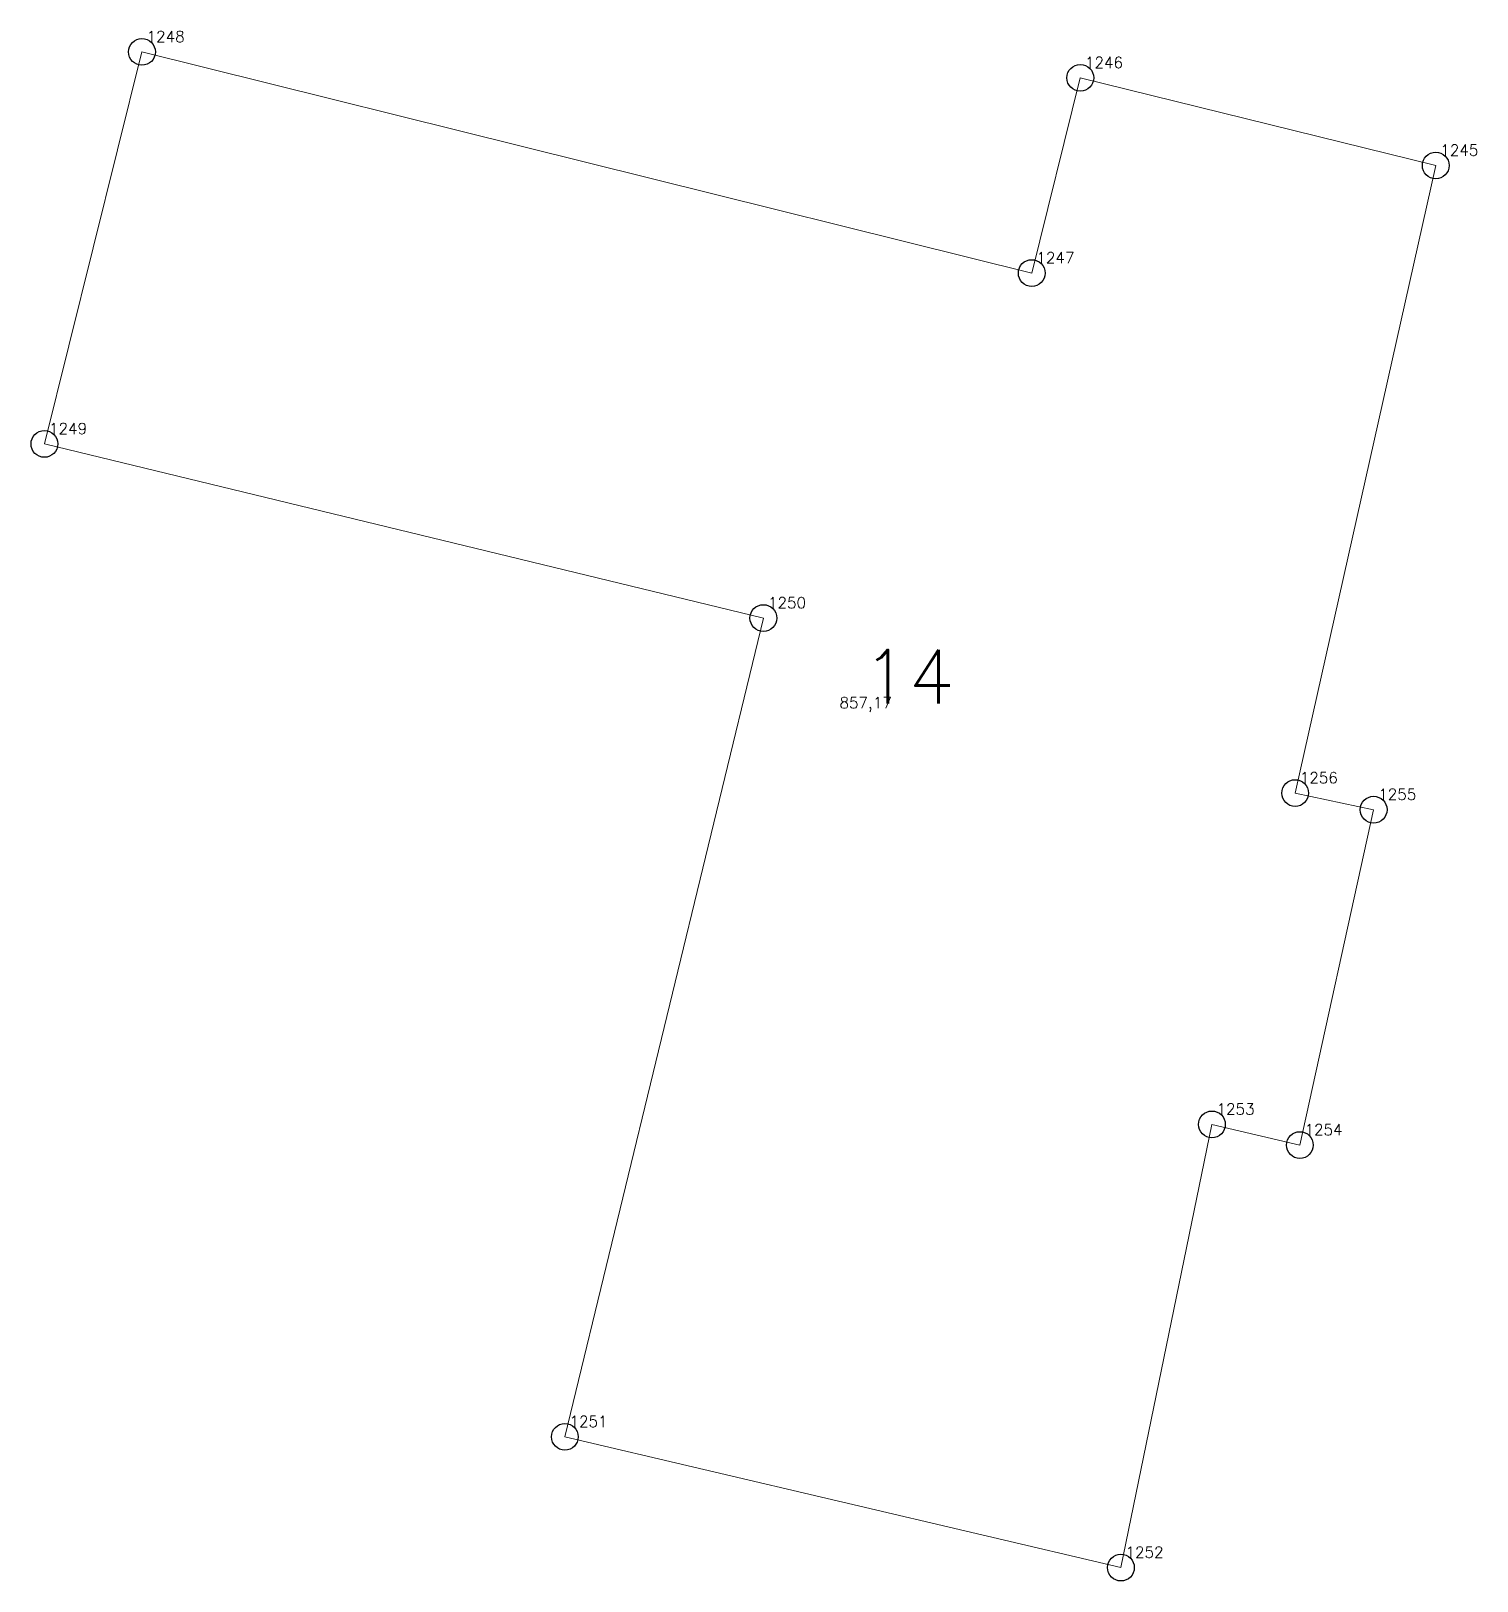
# Model space of a CAD drawing. Extents: x 1390459 to 1399082, y 355064 to 360767.
# Drawn here: x 1394424.68 to 1394465.19, y 358999.35 to 359042.81 of the extents above; entities that cross this region are included whole.
import ezdxf

# ---------------------------------------------------------------- set-up
doc = ezdxf.new("R2010")
doc.units = 0
doc.header["$PDMODE"] = 33
doc.header["$PDSIZE"] = 0.75
doc.layers.add('9 - ценная историческая застройка советский период', color=7, linetype='Continuous')
doc.layers.add('OKN_VALUED_LABELS', color=1, linetype='Continuous')
doc.styles.get("Standard").update_dxf_attribs({"font": 'simplex.shx'})

msp = doc.modelspace()

# ---------------------------------------------------------------- texts
at = {"layer": '9 - ценная историческая застройка советский период', "color": 7}
for s, p in [('1248', (1394427.916, 359042.494)), ('1246', (1394454.21, 359041.767)), ('1245', (1394464.167, 359039.31)), ('1247', (1394452.848, 359036.293)), ('1249', (1394425.183, 359031.504)), ('1250', (1394445.328, 359026.622)), ('857,17', (1394447.333, 359023.818)), ('1256', (1394460.229, 359021.716)), ('1255', (1394462.427, 359021.25)), ('1253', (1394457.896, 359012.428)), ('1254', (1394460.361, 359011.848)), ('1251', (1394439.766, 359003.669)), ('1252', (1394455.346, 359000.002))]:
    msp.add_text(s, height=0.3111, dxfattribs=at).set_placement(p)
at = {"layer": 'OKN_VALUED_LABELS'}
msp.add_text('14', height=1.5, dxfattribs=at).set_placement((1394447.981, 359023.956))

# ---------------------------------------------------------------- linework, layer by layer
at = {"layer": '9 - ценная историческая застройка советский период', "color": 7, "lineweight": 20}
msp.add_lwpolyline([(1394464.038, 359039.035), (1394460.1, 359021.441), (1394462.298, 359020.976), (1394460.231, 359011.573), (1394457.767, 359012.153), (1394455.217, 358999.728), (1394439.637, 359003.395), (1394445.199, 359026.348), (1394425.054, 359031.23), (1394427.787, 359042.22), (1394452.719, 359036.019), (1394454.08, 359041.493), (1394464.038, 359039.035)], close=True, dxfattribs=at)
at = {"layer": '9 - ценная историческая застройка советский период'}
for p in [(1394427.787, 359042.22), (1394454.08, 359041.493), (1394464.038, 359039.035), (1394452.719, 359036.019), (1394425.054, 359031.23), (1394445.199, 359026.348), (1394460.1, 359021.441), (1394462.298, 359020.976), (1394457.767, 359012.153), (1394460.231, 359011.573), (1394439.637, 359003.395), (1394455.217, 358999.728)]:
    msp.add_point(p, dxfattribs=at)

msp.set_redraw_order([(e.dxf.handle, doc.entitydb.next_handle()) for e in msp.query("TEXT MTEXT ATTDEF DIMENSION ARC_DIMENSION")])  # texts and dimensions are drawn at this point

doc.saveas('drawing.dxf')
